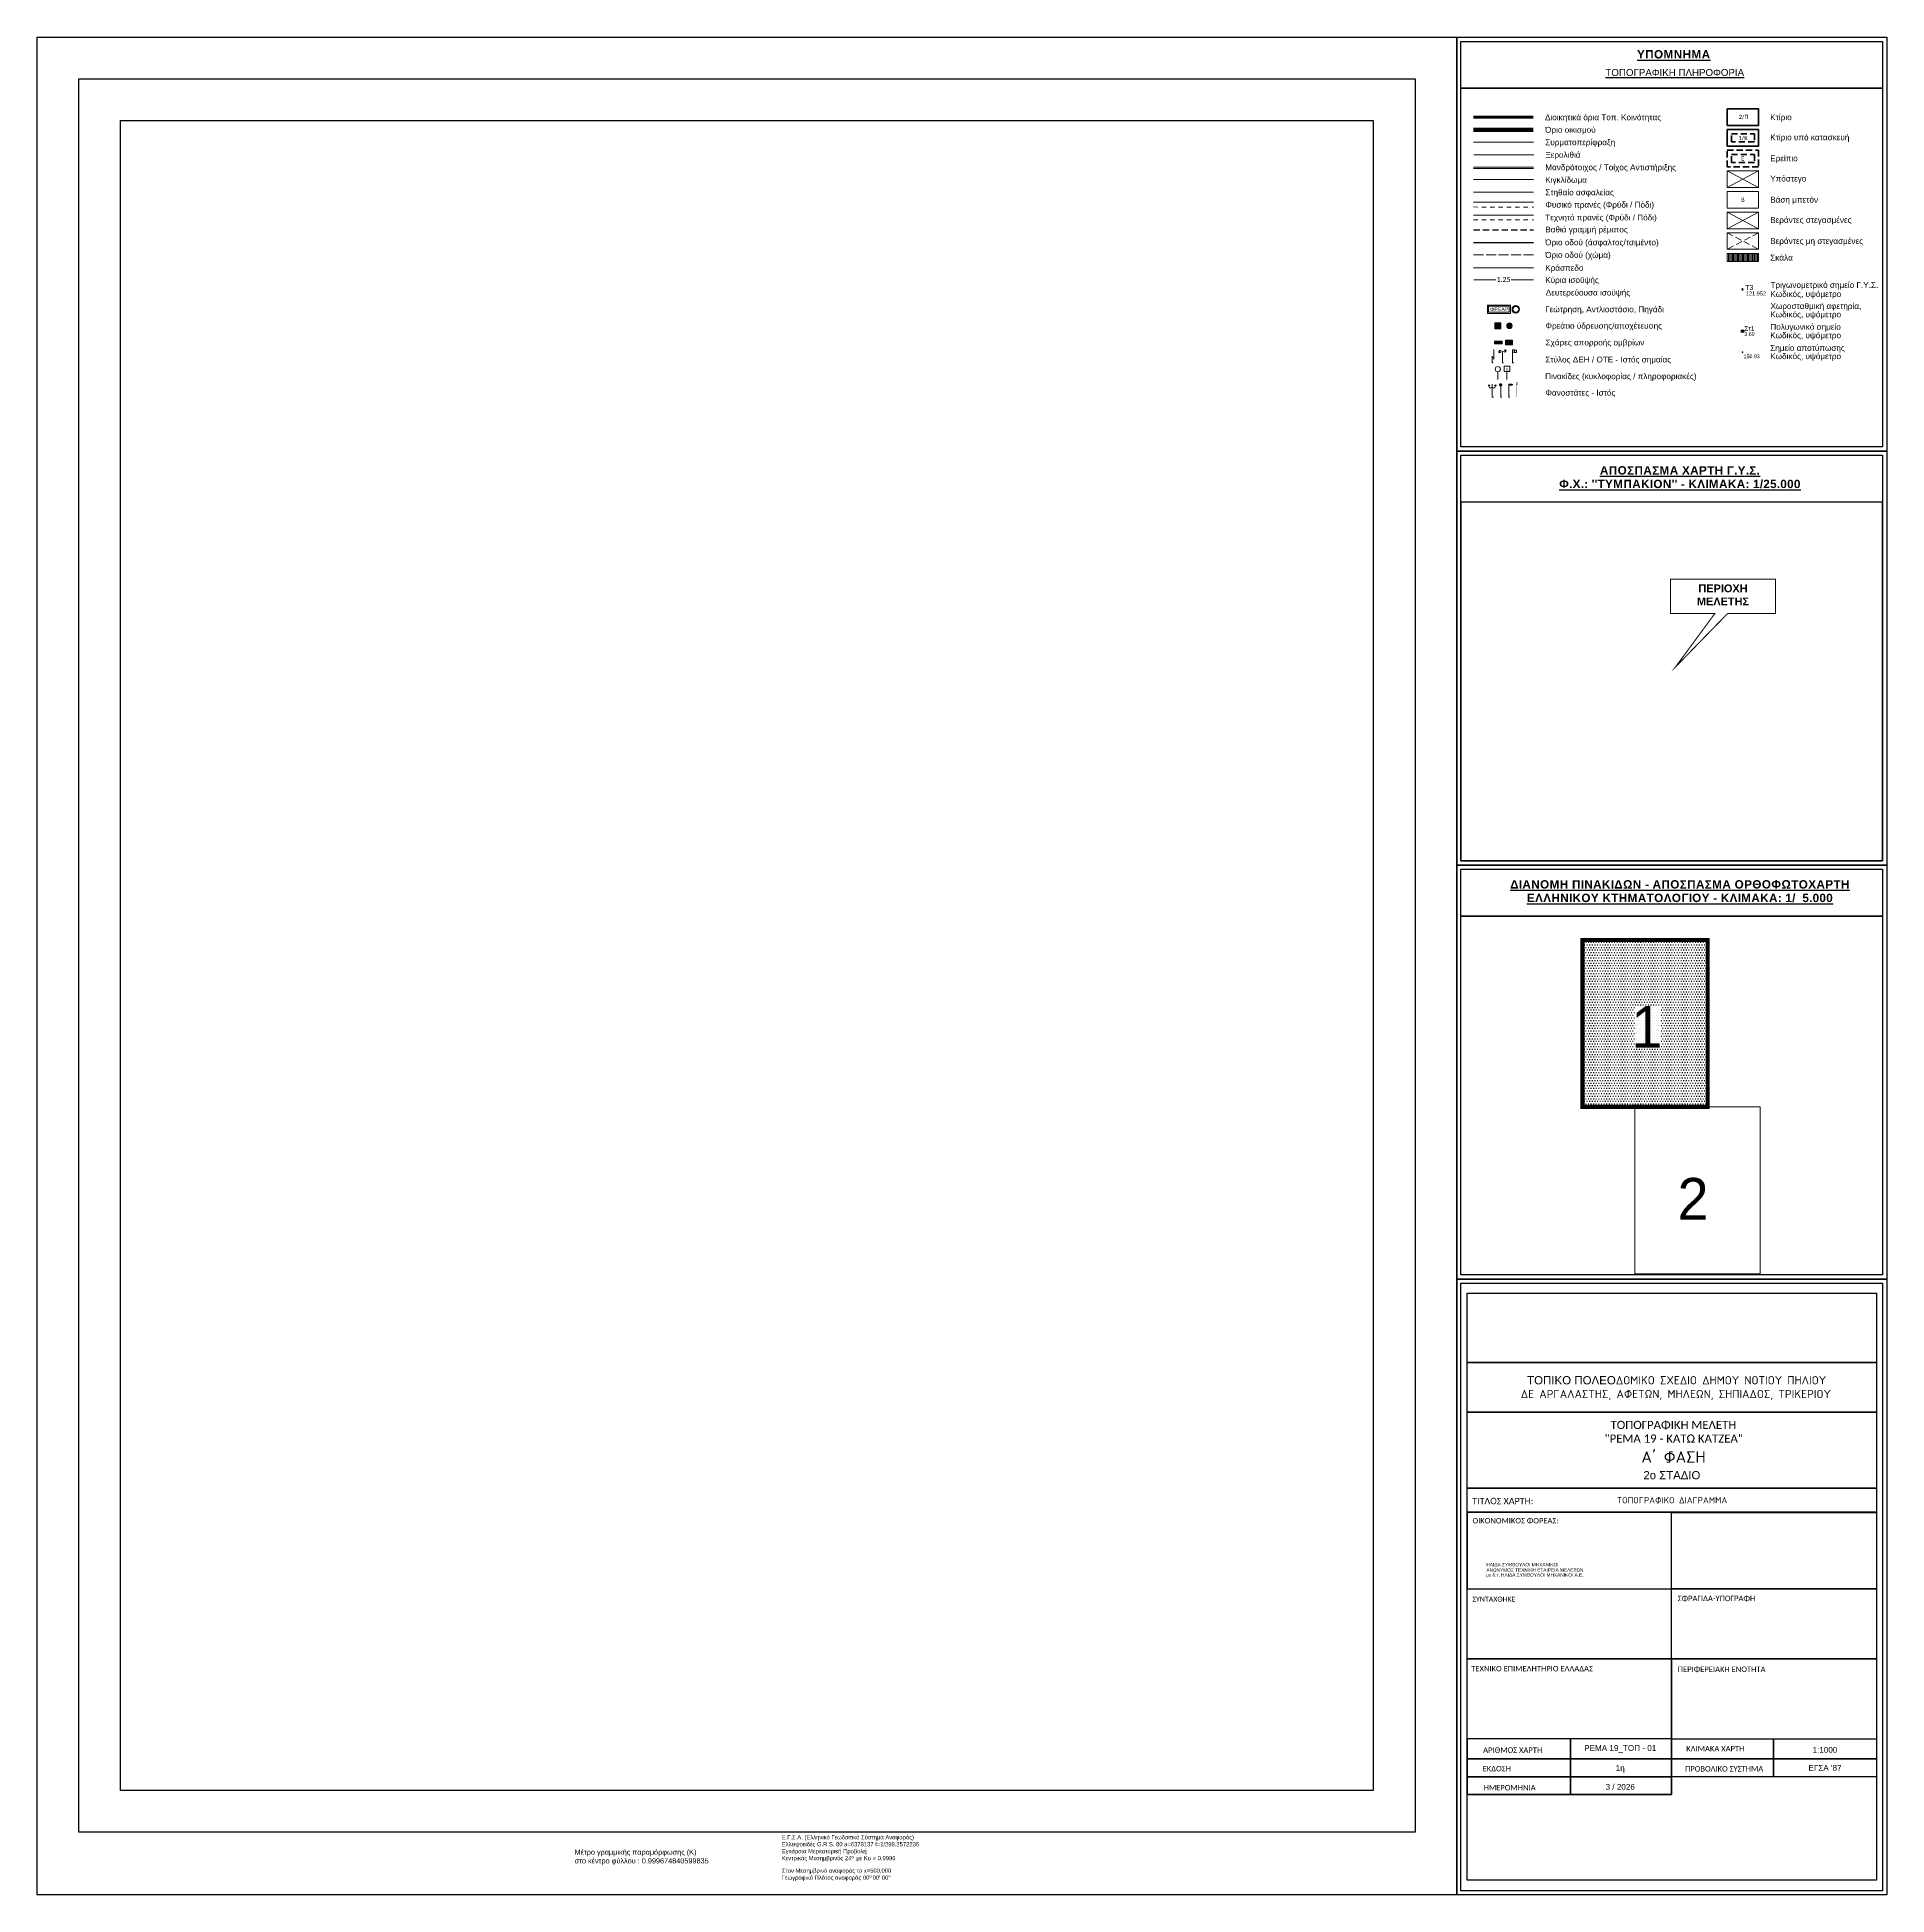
# Paper-space layout 'Layout1' of a CAD drawing. Header units: metres. Extents: x 755 to 1198, y -13 to 432.
import ezdxf
from ezdxf.enums import TextEntityAlignment as Align

# ---------------------------------------------------------------- set-up
doc = ezdxf.new("R2010")
doc.units = ezdxf.units.M
doc.set_wipeout_variables(frame=1)
for name, pattern in [('7622302', [2, 1, -1]), ('ACAD_ISO02W100', [15, 12, -3]), ('DASHDOT', [25.4, 12.7, -6.35, 0, -6.35]), ('DASHED', [0.75, 0.5, -0.25]), ('DASHED2', [0.375, 0.25, -0.125])]:
    doc.linetypes.add(name, pattern=pattern)
for name, color, linetype, lineweight in [('BASH_BETON', 32, 'Continuous', 15), ('BR', 13, 'Continuous', 13), ('CONTOURS_MAJOR', 250, 'Continuous', 20), ('CONTOURS_MINOR', 252, 'Continuous', 15), ('DEH', 7, 'Continuous', 18), ('DROMOS_XWMA', 42, 'ACAD_ISO02W100', 15), ('ER', 5, 'DASHED', 35), ('FOS', 7, 'Continuous', 18), ('FREATIO', 8, 'Continuous', 13), ('GEOTRISI_ANTLIOSTASIO_PIGADI', 225, 'Continuous', 20), ('GRAMMI REMATOS', 152, 'DASHED2', 30), ('ISTOS', 7, 'Continuous', 18), ('ISTOS_SHMAIAS', 7, 'Continuous', 18), ('KG', 193, 'FENCELINE1', 15), ('KR', 8, 'Continuous', 15), ('KT', 5, 'Continuous', 35), ('MD', 30, 'Continuous', 13), ('OTE', 7, 'Continuous', 18), ('PINAKIDA', 7, 'Continuous', 18), ('PRANES_FYS_FRYDI', 74, '7622300', 18), ('PRANES_PODI', 45, '7622302', 18), ('PRANES_TEXN_FRYDI', 84, '7622301', 18), ('SHMEIO_Z', 23, 'Continuous', 15), ('SK', 20, 'Continuous', 9), ('SR', 2, '7623014', 18), ('STASH_CODE', 1, 'Continuous', 25), ('STASH_Z', 11, 'Continuous', 20), ('STITHAIO', 230, 'FENCELINE2', 20), ('TRIGON_Z', 6, 'Continuous', 20), ('XR', 4, '7623012', 18), ('YP', 161, 'Continuous', 15), ('ΟΡΙΑ ΟΤΑ', 10, 'DASHED2', 50)]:
    doc.layers.add(name, color=color, linetype=linetype, lineweight=lineweight)
for name, color, linetype in [('CONTOUR_LABELS', 251, 'Continuous'), ('DROMOS', 7, 'Continuous'), ('KT_TEXT', 7, 'Continuous'), ('ORIO OIKISMOU', 7, 'DASHDOT'), ('PDF_Text', 7, 'Continuous'), ('SHMEIO_POINT', 7, 'Continuous'), ('STASH_POINT', 7, 'Continuous'), ('TEXT', 7, 'Continuous'), ('TRIGON_CODE', 6, 'Continuous'), ('TRIGON_POINT', 7, 'Continuous'), ('ΚΕΙΜΕΝΑ', 7, 'Continuous'), ('ΠΛΑΙΣΙΟ', 7, 'Continuous'), ('ΥΠΟΜΝΗΜΑ', 7, 'Continuous')]:
    doc.layers.add(name, color=color, linetype=linetype)
doc.styles.add('ARIAL', font='arial.ttf')
doc.styles.add('ARIALBO', font='')
doc.styles.add('GR-C2', font='arial.ttf')
doc.styles.add('GR-S', font='gr-s.shx', dxfattribs={"height": 1.5})
doc.styles.add('GREEK-N', font='arial.ttf')
doc.styles.add('GREEKS', font='arial.ttf', dxfattribs={"width": 0.63, "height": 1.8})
doc.styles.add('Legend', font='calibri.ttf')
doc.styles.add('PDF Arial', font='arial.ttf')
doc.styles.add('PDF Calibri', font='calibri.ttf')
doc.styles.get("Standard").update_dxf_attribs({"font": 'simplex.shx'})
doc.styles.add('Stash', font='arial.ttf')
doc.styles.add('style2', font='arial.ttf')
doc.styles.add('ΚΑΕΚ', font='cambriab.ttf')
doc.styles.get('ARIALBO').set_extended_font_data('Arial Greek', bold=True)
doc.linetypes.add('7622300', pattern='A,1e-05,[11,KTIMA,S=1,R=0,X=0,Y=0],-1', length=1.00001)
doc.linetypes.add('7622301', pattern='A,1e-05,[12,KTIMA,S=1,R=0,X=0,Y=0],-1', length=1.00001)
doc.linetypes.add('7623012', pattern='A,1e-05,[5,KTIMA,S=1,R=0,X=0,Y=0],-1', length=1.00001)
doc.linetypes.add('7623014', pattern='A,6,-1.5,[6,KTIMA,S=1,R=0,X=0,Y=0],-1.5', length=9)
doc.linetypes.add('FENCELINE1', pattern='A,0.25,-0.1,[133,ltypeshp.shx,S=0.1,R=0,X=-0.1,Y=0],-0.1,1', length=1.45)
doc.linetypes.add('FENCELINE2', pattern='A,0.25,-0.1,[132,ltypeshp.shx,S=0.1,R=0,X=-0.1,Y=0],-0.1,1', length=1.45)

# ---------------------------------------------------------------- blocks, each defined once
blk = doc.blocks.new('OTE')
at = {"layer": 'OTE'}
h = blk.add_hatch(color=256, dxfattribs=at)
h.dxf.hatch_style = 1
h.paths.add_polyline_path([(0.47, 1.29, 1), (0.27, 1.29, 1)])
h.paths.add_polyline_path([(1.16, 1.08, 1), (0.96, 1.08, 1)])
at = {"layer": 'OTE', "color": 0}
for p, q in [((0, 0), (0.71, 1.18)), ((0.11, -0.06), (0, 0)), ((0.48, 1.47), (0.37, 1.29)), ((0.95, 0.9), (1.06, 1.08))]:
    blk.add_line(p, q, dxfattribs=at)
at = {"layer": 'OTE'}
for p, q in [((0.48, 1.47), (0.71, 1.18)), ((0.71, 1.18), (0.95, 0.9))]:
    blk.add_line(p, q, dxfattribs=at)
for centre in [(0.37, 1.29), (1.06, 1.08)]:
    blk.add_circle(centre, 0.1, dxfattribs=at)
blk = doc.blocks.new('Σήμα')
at = {"layer": 'PINAKIDA'}
blk.add_lwpolyline([(0, 0), (0, 3)], dxfattribs=at)
blk.add_circle((0, 4), 1, dxfattribs=at)
blk = doc.blocks.new('DEH')
at = {"layer": 'DEH', "color": 0}
for p, q in [((0, 0), (0, 3.22)), ((0.5, 0), (0, 0)), ((0.64, 4.86), (0.97, 4.86)), ((0.81, 1.73), (0.81, 6.44))]:
    blk.add_line(p, q, dxfattribs=at)
for points in [[(0, 2.86), (0, 3.58), (0.81, 1.37), (0.81, 2.09)], [(0.64, 4.86), (0.97, 4.86), (0.81, 6.44)]]:
    blk.add_solid(points, dxfattribs=at)
blk = doc.blocks.new('SHMEIO')
at = {"layer": 'SHMEIO_POINT'}
blk.add_point((0, 0), dxfattribs=at)
at = {"layer": 'SHMEIO_Z', "style": 'ARIAL'}
blk.add_attdef('A2', (0.25, -1.48), '', height=0.9, dxfattribs=at)
blk = doc.blocks.new('ΦΩΤΙΣΤΙΚΟ ΔΡΟΜΟΥ')
at = {"layer": 'FOS'}
h = blk.add_hatch(color=256, dxfattribs=at)
h.dxf.hatch_style = 1
h.paths.add_polyline_path([(0.58, 1.87), (0.51, 1.92), (0.43, 1.87), (0.47, 1.76), (0.55, 1.76)])
h.paths.add_polyline_path([(-0.43, 1.87), (-0.51, 1.92), (-0.58, 1.87), (-0.55, 1.76), (-0.47, 1.76)])
at = {"layer": 'FOS', "color": 0}
for p, q in [((-0.59, 1.83), (-0.66, 1.83)), ((-0.59, 1.86), (-0.65, 1.88)), ((-0.58, 1.88), (-0.63, 1.92)), ((-0.56, 1.9), (-0.59, 1.95)), ((-0.58, 1.87), (-0.51, 1.92)), ((-0.55, 1.76), (-0.58, 1.87)), ((-0.53, 1.91), (-0.55, 1.97)), ((-0.55, 1.76), (-0.47, 1.76)), ((-0.51, 1.92), (-0.51, 1.98)), ((-0.51, 1.92), (-0.43, 1.87)), ((-0.48, 1.91), (-0.46, 1.97)), ((-0.43, 1.87), (-0.47, 1.76)), ((-0.46, 1.9), (-0.42, 1.95)), ((-0.44, 1.88), (-0.38, 1.92)), ((-0.42, 1.86), (-0.36, 1.88)), ((-0.42, 1.83), (-0.36, 1.83)), ((0, 0), (0, 2.07)), ((0.19, 0), (0, 0)), ((0.42, 1.86), (0.36, 1.88)), ((0.42, 1.83), (0.36, 1.83)), ((0.44, 1.88), (0.38, 1.92)), ((0.46, 1.9), (0.42, 1.95)), ((0.43, 1.87), (0.51, 1.92)), ((0.47, 1.76), (0.43, 1.87)), ((0.48, 1.91), (0.46, 1.97)), ((0.47, 1.76), (0.55, 1.76)), ((0.51, 1.92), (0.51, 1.98)), ((0.51, 1.92), (0.58, 1.87)), ((0.53, 1.91), (0.55, 1.97)), ((0.58, 1.87), (0.55, 1.76)), ((0.56, 1.9), (0.59, 1.95)), ((0.58, 1.88), (0.63, 1.92)), ((0.59, 1.86), (0.65, 1.88)), ((0.59, 1.83), (0.66, 1.83))]:
    blk.add_line(p, q, dxfattribs=at)
for centre in [(-0.25, 1.76), (0.25, 1.76)]:
    blk.add_ellipse(centre, major_axis=(0, 0.311), ratio=0.814905, start_param=1.583303, end_param=4.699883, dxfattribs=at)
blk = doc.blocks.new('ΦΩΤΙΣΤΙΚΟ ΔΡΟΜΟΥ_1')
at = {"layer": 'FOS'}
h = blk.add_hatch(color=256, dxfattribs=at)
h.dxf.hatch_style = 1
edge = h.paths.add_edge_path()
edge.add_arc((0, 2.91), 0.189, 0, 180)
edge.add_line((-0.19, 2.91), (-0.1, 2.61))
edge.add_line((-0.1, 2.61), (0, 2.61))
edge.add_line((0, 2.61), (0.1, 2.61))
edge.add_line((0.1, 2.61), (0.19, 2.91))
blk.add_arc((0, 2.91), 0.189, 0, 180)
at = {"layer": 'FOS', "color": 0}
for p, q in [((-0.21, 2.9), (-0.36, 2.9)), ((-0.2, 2.96), (-0.34, 3.01)), ((-0.17, 3.02), (-0.29, 3.11)), ((-0.12, 3.07), (-0.21, 3.19)), ((-0.06, 3.1), (-0.11, 3.24)), ((0, 3.11), (0, 3.26)), ((0, 0), (0, 2.61)), ((0.28, 0), (0, 0)), ((0.06, 3.1), (0.11, 3.24)), ((0.12, 3.07), (0.21, 3.19)), ((0.17, 3.02), (0.29, 3.11)), ((0.2, 2.96), (0.34, 3.01)), ((0.21, 2.9), (0.36, 2.9))]:
    blk.add_line(p, q, dxfattribs=at)
at = {"layer": 'FOS'}
for p, q in [((-0.1, 2.61), (-0.19, 2.91)), ((0, 2.61), (-0.1, 2.61)), ((0, 2.61), (0.1, 2.61)), ((0.1, 2.61), (0.19, 2.91))]:
    blk.add_line(p, q, dxfattribs=at)
blk = doc.blocks.new('ΦΩΤΙΣΤΙΚΟ ΔΡΟΜΟΥ_2')
at = {"layer": 'FOS'}
h = blk.add_hatch(color=256, dxfattribs=at)
h.dxf.hatch_style = 1
h.paths.add_polyline_path([(0.75, 3.1), (0.25, 3.1), (0.25, 3), (0.75, 3)])
at = {"layer": 'FOS', "linetype": 'Continuous'}
for p, q in [((0, 0), (0, 3.1)), ((0, 3.1), (0.75, 3.1)), ((0.25, 3), (0, 3)), ((0, 0), (0.25, 0)), ((0.27, 2.99), (0.08, 2.93)), ((0.31, 2.97), (0.17, 2.87)), ((0.25, 3), (0.75, 3)), ((0.37, 2.96), (0.27, 2.83)), ((0.43, 2.94), (0.38, 2.8)), ((0.5, 2.94), (0.5, 2.79)), ((0.57, 2.94), (0.62, 2.8)), ((0.63, 2.96), (0.73, 2.83)), ((0.69, 2.97), (0.83, 2.87)), ((0.73, 2.99), (0.92, 2.93)), ((0.75, 3), (1, 3))]:
    blk.add_line(p, q, dxfattribs=at)
at = {"layer": 'FOS'}
for p, q in [((0.25, 3.1), (0.25, 3)), ((0.75, 3), (0.75, 3.1))]:
    blk.add_line(p, q, dxfattribs=at)
blk = doc.blocks.new('PIN_DIAF')
at = {"layer": 'PINAKIDA'}
blk.add_lwpolyline([(0, 1.93), (-0.64, 1.93), (-0.64, 3.21), (0.64, 3.21), (0.64, 1.93)], close=True, dxfattribs=at)
blk.add_lwpolyline([(0, 0), (0, 1.93)], dxfattribs=at)
at = {"layer": 'PINAKIDA', "style": 'style2'}
blk.add_text('Δ', height=0.643, dxfattribs=at).set_placement((-0.29, 2.26))
blk = doc.blocks.new('STASH')
at = {"layer": 'STASH_POINT'}
blk.add_circle((0, 0), 0.5, dxfattribs=at)
blk.add_point((0, 0), dxfattribs=at)
at = {"layer": 'STASH_CODE', "style": 'ARIAL'}
blk.add_attdef('A1', (0.75, 0.22), '', height=1.8, dxfattribs=at)
at = {"layer": 'STASH_Z', "style": 'ARIAL'}
blk.add_attdef('A2', (0.75, -1.93), '', height=1.5, dxfattribs=at)
blk = doc.blocks.new('ISTOS_HM')
at = {"layer": 'ISTOS', "const_width": 0.035}
blk.add_lwpolyline([(0.1, 1.69), (-0.1, 1.69), (-0.1, 1.49), (0.1, 1.49)], close=True, dxfattribs=at)
blk.add_lwpolyline([(0, 0), (0, 1.49)], dxfattribs=at)
blk = doc.blocks.new('ISTOS_SHMAIAS')
at = {"layer": 'ISTOS_SHMAIAS'}
for p, q in [((0, 0), (0, 3.11)), ((0, 3.11), (0.48, 3.11)), ((0, 2.52), (0.48, 2.52)), ((0.35, 0), (0, 0)), ((0.48, 3.11), (0.48, 2.52)), ((0.48, 3.05), (0.97, 3.05)), ((0.48, 2.47), (0.48, 2.52)), ((0.48, 2.47), (0.97, 2.47)), ((0.97, 2.47), (0.97, 3.05))]:
    blk.add_line(p, q, dxfattribs=at)
blk = doc.blocks.new('TRIGON')
at = {"layer": 'TRIGON_POINT'}
blk.add_lwpolyline([(0, 0.5), (-0.4, -0.2), (0.4, -0.2)], close=True, dxfattribs=at)
blk.add_point((0, 0), dxfattribs=at)
at = {"layer": 'TRIGON_CODE', "style": 'GR-S'}
blk.add_attdef('A1', (0.6, 0.2), '', height=1.5, dxfattribs=at)
at = {"layer": 'TRIGON_Z'}
blk.add_attdef('A2', (0.6, -1.5), '', height=0.9, dxfattribs=at)

psp = doc.layouts.get("Layout1")

# ---------------------------------------------------------------- hatches: boundary and pattern name
at = {"layer": 'FREATIO'}
h = psp.add_hatch(dxfattribs=at)
h.set_pattern_fill('NET', color=256, scale=0.08, angle=35.5172)
h.set_pattern_definition([(35.51715235, (-7653865.9874, -1755639.42586), (-0.147560448431, 0.206741176496), []), (125.51715235, (-7653865.9874, -1755639.42586), (-0.206741176496, -0.147560448431), [])])
h.paths.add_polyline_path([(1104.6, 361.96), (1104.6, 363.42), (1106.06, 363.42), (1106.06, 361.96)])
h = psp.add_hatch(dxfattribs=at)
h.set_pattern_fill('NET', color=256, scale=0.08)
h.set_pattern_definition([(0, (-940946.88166, -7796720.30011), (0, 0.254), []), (90, (-940946.88166, -7796720.30011), (-0.254, 0), [])])
edge = h.paths.add_edge_path()
edge.add_arc((1108.1, 362.69), 0.654, 0, 360)
h = psp.add_hatch(dxfattribs=at)
h.set_pattern_fill('STEEL', color=256, scale=0.05, angle=225)
h.set_pattern_definition([(269.9999853461, (-7606309.623, -1951446.33858), (0.15875, -4.06016e-08), []), (269.9999853461, (-7606309.56688, -1951446.39471), (0.15875, -4.06016e-08), [])])
h.paths.add_polyline_path([(1106.33, 358.35), (1106.33, 359.06), (1104.5, 359.06), (1104.5, 358.35)])
h = psp.add_hatch(dxfattribs=at)
h.set_pattern_fill('ANSI31', color=256, scale=1.6, angle=70.4609)
h.set_pattern_definition([(115.4608910017, (-1285597.52654, -7747487.69565), (-0.180575786533, -0.0859789818383), [])])
h.paths.add_polyline_path([(1108.69, 359.14), (1107.23, 359.14), (1107.23, 358.26), (1108.69, 358.26)])
at = {"layer": 'ΚΕΙΜΕΝΑ', "ltscale": 2}
h = psp.add_hatch(dxfattribs=at)
h.set_pattern_fill('DOTS', color=50, scale=10)
h.set_pattern_definition([(1e-14, (327.63646, -226.1928), (0.3125, 0.625), [0, -0.625])])
h.paths.add_polyline_path([(1125.58, 215.59), (1155.58, 215.59), (1155.58, 175.59), (1125.58, 175.59)])

# ---------------------------------------------------------------- linework, layer by layer
at = {"ltscale": 5.5, "flags": 128}
psp.add_lwpolyline([(1146.92, 43.35), (1146.92, 60.18)], dxfattribs=at)
at = {"layer": 'BASH_BETON', "ltscale": 2}
psp.add_lwpolyline([(1160.24, 394.86), (1167.75, 394.86), (1167.75, 390.91), (1160.24, 390.91)], close=True, dxfattribs=at)
at = {"layer": 'BR', "ltscale": 2}
for p, q in [((1160.24, 389.91), (1167.75, 385.96)), ((1167.75, 389.91), (1160.24, 385.96))]:
    psp.add_line(p, q, dxfattribs=at)
at = {"layer": 'BR', "linetype": 'DASHED', "ltscale": 3}
for p, q in [((1160.24, 384.96), (1167.75, 381.02)), ((1167.75, 384.96), (1160.24, 381.02))]:
    psp.add_line(p, q, dxfattribs=at)
at = {"layer": 'BR', "ltscale": 2}
for points in [[(1160.24, 389.91), (1167.75, 389.91), (1167.75, 385.96), (1160.24, 385.96)], [(1160.24, 384.96), (1167.75, 384.96), (1167.75, 381.02), (1160.24, 381.02)]]:
    psp.add_lwpolyline(points, close=True, dxfattribs=at)
at = {"layer": 'CONTOURS_MAJOR', "ltscale": 5, "const_width": 0.2, "flags": 128}
psp.add_lwpolyline([(1099.5, 373.72), (1113.86, 373.72)], dxfattribs=at)
at = {"layer": 'CONTOURS_MINOR', "flags": 128}
psp.add_lwpolyline([(1099.64, 370.53, 0, 0, 0), (1114.01, 370.53, 0.18, 0.18, 0)], format="xyseb", dxfattribs=at)
at = {"layer": 'DROMOS'}
psp.add_lwpolyline([(1099.5, 382.67), (1113.87, 382.67)], dxfattribs=at)
at = {"layer": 'DROMOS_XWMA', "ltscale": 0.2, "flags": 128}
psp.add_lwpolyline([(1099.5, 379.69), (1113.87, 379.69)], dxfattribs=at)
at = {"layer": 'ER', "ltscale": 3}
for points in [[(1161.24, 408.7), (1166.75, 408.7), (1166.75, 406.75), (1161.24, 406.75)], [(1160.24, 404.75), (1167.75, 404.75), (1167.75, 400.8), (1160.24, 400.8)], [(1161.24, 403.75), (1166.75, 403.75), (1166.75, 401.8), (1161.24, 401.8)]]:
    psp.add_lwpolyline(points, close=True, dxfattribs=at)
at = {"layer": 'FREATIO', "flags": 128}
for points in [[(1106.06, 363.42), (1106.06, 361.96), (1104.6, 361.96), (1104.6, 363.42)], [(1104.5, 358.35), (1106.33, 358.35), (1106.33, 359.06), (1104.5, 359.06)], [(1107.13, 358.16), (1108.79, 358.16), (1108.79, 359.24), (1107.13, 359.24)], [(1107.23, 358.26), (1108.69, 358.26), (1108.69, 359.14), (1107.23, 359.14)]]:
    psp.add_lwpolyline(points, close=True, dxfattribs=at)
at = {"layer": 'FREATIO'}
psp.add_circle((1108.1, 362.69), 0.654, dxfattribs=at)
at = {"layer": 'GEOTRISI_ANTLIOSTASIO_PIGADI'}
for p, q in [((1102.81, 367.62), (1102.81, 365.68)), ((1108.32, 367.62), (1102.81, 367.62)), ((1102.81, 365.68), (1108.32, 365.68)), ((1103.06, 367.37), (1103.06, 365.93)), ((1108.07, 367.37), (1103.06, 367.37)), ((1103.06, 365.93), (1108.07, 365.93)), ((1108.07, 367.37), (1108.07, 365.93)), ((1108.32, 367.62), (1108.32, 365.68))]:
    psp.add_line(p, q, dxfattribs=at)
for radius in [0.9, 0.7]:
    psp.add_circle((1109.61, 366.64), radius, dxfattribs=at)
at = {"layer": 'GRAMMI REMATOS', "ltscale": 6}
psp.add_lwpolyline([(1099.5, 385.65), (1113.87, 385.65)], dxfattribs=at)
at = {"layer": 'KG', "ltscale": 3, "flags": 128}
psp.add_lwpolyline([(1099.49, 397.72), (1113.86, 397.72)], dxfattribs=at)
at = {"layer": 'KR', "flags": 128}
psp.add_lwpolyline([(1099.5, 376.62), (1113.86, 376.62)], dxfattribs=at)
at = {"layer": 'KT', "ltscale": 2}
for points in [[(1160.24, 414.64), (1167.75, 414.64), (1167.75, 410.7), (1160.24, 410.7)], [(1160.24, 409.7), (1167.75, 409.7), (1167.75, 405.75), (1160.24, 405.75)]]:
    psp.add_lwpolyline(points, close=True, dxfattribs=at)
at = {"layer": 'MD'}
for points in [[(1099.5, 400.67), (1113.87, 400.67)], [(1099.5, 400.42), (1113.87, 400.42)]]:
    psp.add_lwpolyline(points, dxfattribs=at)
at = {"layer": 'ORIO OIKISMOU', "linetype": 'DASHED2', "ltscale": 5, "const_width": 1, "flags": 128}
psp.add_lwpolyline([(1099.47, 409.66), (1113.84, 409.66)], dxfattribs=at)
at = {"layer": 'PRANES_FYS_FRYDI', "flags": 128}
psp.add_lwpolyline([(1099.5, 392.28), (1113.87, 392.28)], dxfattribs=at)
at = {"layer": 'PRANES_PODI'}
for p, q in [((1099.5, 391.16), (1113.87, 391.14)), ((1099.5, 388.09), (1113.87, 388.07))]:
    psp.add_line(p, q, dxfattribs=at)
at = {"layer": 'PRANES_TEXN_FRYDI', "ltscale": 1.2, "flags": 128}
psp.add_lwpolyline([(1099.5, 389.2), (1113.87, 389.2)], dxfattribs=at)
at = {"layer": 'SK', "ltscale": 2}
for p, q in [((1160.59, 378.08), (1160.59, 380.03)), ((1160.89, 378.08), (1160.89, 380.03)), ((1161.19, 378.08), (1161.19, 380.03)), ((1161.49, 378.08), (1161.49, 380.03)), ((1161.79, 378.08), (1161.79, 380.03)), ((1162.09, 378.08), (1162.09, 380.03)), ((1162.39, 378.08), (1162.39, 380.03)), ((1162.69, 378.08), (1162.69, 380.03)), ((1162.99, 378.08), (1162.99, 380.03)), ((1163.29, 378.08), (1163.29, 380.03)), ((1163.59, 378.08), (1163.59, 380.03)), ((1163.89, 378.08), (1163.89, 380.03)), ((1164.19, 378.08), (1164.19, 380.03)), ((1164.49, 378.08), (1164.49, 380.03)), ((1164.79, 378.08), (1164.79, 380.03)), ((1165.09, 378.08), (1165.09, 380.03)), ((1165.39, 378.08), (1165.39, 380.03)), ((1165.69, 378.08), (1165.69, 380.03)), ((1165.99, 378.08), (1165.99, 380.03)), ((1166.29, 378.08), (1166.29, 380.03)), ((1166.59, 378.08), (1166.59, 380.03)), ((1166.89, 378.08), (1166.89, 380.03)), ((1167.19, 378.08), (1167.19, 380.03)), ((1167.49, 378.08), (1167.49, 380.03))]:
    psp.add_line(p, q, dxfattribs=at)
psp.add_lwpolyline([(1160.23, 380.03), (1167.74, 380.03), (1167.74, 378.08), (1160.23, 378.08)], close=True, dxfattribs=at)
at = {"layer": 'SR', "ltscale": 0.75, "flags": 128}
psp.add_lwpolyline([(1099.5, 406.67), (1113.87, 406.67)], dxfattribs=at)
at = {"layer": 'STITHAIO', "ltscale": 3, "flags": 128}
psp.add_lwpolyline([(1099.5, 394.69), (1113.86, 394.69)], dxfattribs=at)
at = {"layer": 'XR', "ltscale": 1.25, "flags": 128}
psp.add_lwpolyline([(1099.54, 403.68), (1113.9, 403.68)], dxfattribs=at)
at = {"layer": 'YP', "ltscale": 2}
for p, q in [((1160.24, 399.8), (1167.75, 395.86)), ((1167.75, 399.8), (1160.24, 395.86))]:
    psp.add_line(p, q, dxfattribs=at)
psp.add_lwpolyline([(1160.24, 399.8), (1167.75, 399.8), (1167.75, 395.86), (1160.24, 395.86)], close=True, dxfattribs=at)
at = {"layer": 'ΟΡΙΑ ΟΤΑ', "ltscale": 8, "const_width": 0.7, "flags": 128}
psp.add_lwpolyline([(1099.43, 412.65), (1113.8, 412.65)], dxfattribs=at)
at = {"layer": 'ΠΛΑΙΣΙΟ'}
for points in [[(1095.48, -13.16), (755.48, -13.16), (755.48, 431.84), (1095.48, 431.84)], [(1197.48, 430.84), (1197.48, 419.61), (1096.48, 419.61), (1096.48, 430.84)], [(1085.48, 1.84), (765.48, 1.84), (765.48, 421.84), (1085.48, 421.84)], [(1075.48, 11.84), (775.48, 11.84), (775.48, 411.84), (1075.48, 411.84)], [(1197.48, 331.68), (1197.48, 320.45), (1096.48, 320.45), (1096.48, 331.68)], [(1095.48, 233.51), (1198.48, 233.51), (1198.48, 134.34), (1095.48, 134.34)], [(1096.48, 232.51), (1197.48, 232.51), (1197.48, 135.34), (1096.48, 135.34)], [(1197.48, 232.51), (1197.48, 221.28), (1096.48, 221.28), (1096.48, 232.51)], [(1096.48, 221.28), (1197.48, 221.28), (1197.48, 135.34), (1096.48, 135.34)], [(1095.48, 134.34), (1198.48, 134.34), (1198.48, -13.16), (1095.48, -13.16)], [(1095.48, 134.34), (1198.48, 134.34), (1198.48, -13.16), (1095.48, -13.16)], [(1096.48, 133.34), (1197.48, 133.34), (1197.48, -12.16), (1096.48, -12.16)]]:
    psp.add_lwpolyline(points, close=True, dxfattribs=at)
at = {"layer": 'ΠΛΑΙΣΙΟ', "color": 50, "const_width": 1}
psp.add_lwpolyline([(1155.58, 175.59), (1125.58, 175.59), (1125.58, 215.59), (1155.58, 215.59)], close=True, dxfattribs=at)
at = {"layer": 'ΠΛΑΙΣΙΟ', "color": 50}
psp.add_lwpolyline([(1155.58, 175.59), (1125.58, 175.59), (1125.58, 215.59), (1155.58, 215.59)], close=True, dxfattribs=at)
at = {"layer": 'ΠΛΑΙΣΙΟ', "ltscale": 5.5}
for points in [[(1097.95, 130.99), (1196.01, 130.99), (1196.01, -9.64), (1097.95, -9.64)], [(1097.95, 130.99), (1196.01, 130.99), (1196.01, 114.34), (1097.95, 114.34)], [(1097.97, 114.34), (1196.01, 114.34), (1196.01, 102.48), (1097.97, 102.48)], [(1097.97, 102.48), (1196.03, 102.48), (1196.03, 84.25), (1097.97, 84.25)], [(1097.97, 84.25), (1196.01, 84.25), (1196.01, 78.49), (1097.97, 78.49)], [(1146.92, 78.43), (1097.97, 78.43), (1097.97, 60.18), (1146.92, 60.18)], [(1146.92, 78.43), (1196.01, 78.43), (1196.01, 60.18), (1146.92, 60.18)], [(1097.97, 60.18), (1195.98, 60.18), (1195.98, 43.35), (1097.97, 43.35)], [(1097.97, 43.35), (1146.92, 43.35), (1146.92, 10.89), (1097.97, 10.89)], [(1146.92, 43.35), (1196.03, 43.35), (1196.03, 15.11), (1146.92, 15.11)], [(1122.68, 24.22), (1097.95, 24.22), (1097.95, 19.42), (1122.68, 19.42)], [(1097.97, 10.89), (1122.68, 10.89), (1122.68, 24.22), (1097.97, 24.22)], [(1146.92, 24.22), (1122.68, 24.22), (1122.68, 19.42), (1146.92, 19.42)], [(1146.92, 24.22), (1171.32, 24.22), (1171.32, 19.42), (1146.92, 19.42)], [(1171.32, 24.22), (1196.03, 24.22), (1196.03, 19.42), (1171.32, 19.42)], [(1122.68, 19.42), (1097.97, 19.42), (1097.97, 15.11), (1122.68, 15.11)], [(1146.92, 19.42), (1122.68, 19.42), (1122.68, 15.11), (1146.92, 15.11)], [(1146.92, 19.42), (1171.32, 19.42), (1171.32, 15.1), (1146.92, 15.1)], [(1171.32, 19.42), (1196.03, 19.42), (1196.03, 15.11), (1171.32, 15.11)], [(1122.68, 15.11), (1097.97, 15.11), (1097.97, 10.89), (1122.68, 10.89)], [(1146.92, 15.11), (1122.68, 15.11), (1122.68, 10.89), (1146.92, 10.89)]]:
    psp.add_lwpolyline(points, close=True, dxfattribs=at)

# ---------------------------------------------------------------- block references
ref = psp.add_blockref('TRIGON', (1163.93, 371.43), dxfattribs=dict(xscale=0.4, yscale=0.4, zscale=0.4))
ref.add_attrib('A1', 'T3', dxfattribs={"layer": 'TRIGON_CODE', "height": 1.2, "style": 'Stash'}).set_placement((1164.56, 370.92), align=Align.BOTTOM_LEFT)
ref.add_attrib('A2', '121.952', dxfattribs={"layer": 'TRIGON_Z', "height": 0.96, "style": 'ARIAL'}).set_placement((1164.7, 370.93), align=Align.TOP_LEFT)
at = {"xscale": 0.5999999999999996, "yscale": 0.5999999999999996, "zscale": 0.5999999999999996}
psp.add_blockref('STASH', (1163.93, 361.42), dxfattribs=at).add_auto_attribs({'A2': '3.69', 'A1': 'Στ1'})
at = {"layer": 'DEH', "ltscale": 2, "xscale": 0.5, "yscale": 0.5, "zscale": 0.5}
psp.add_blockref('DEH', (1103.96, 353.83), dxfattribs=at)
at = {"layer": 'FOS', "ltscale": 2, "xscale": 1.5, "yscale": 1.5, "zscale": 1.5}
psp.add_blockref('ΦΩΤΙΣΤΙΚΟ ΔΡΟΜΟΥ', (1103.97, 345.62), dxfattribs=at)
at = {"layer": 'FOS'}
for name, p in [('ΦΩΤΙΣΤΙΚΟ ΔΡΟΜΟΥ_1', (1106.01, 345.62)), ('ΦΩΤΙΣΤΙΚΟ ΔΡΟΜΟΥ_2', (1107.94, 345.62))]:
    psp.add_blockref(name, p, dxfattribs=at)
at = {"layer": 'ISTOS', "xscale": 2.073623890060733, "yscale": 2.073623890060733, "zscale": 2.073623890060733}
psp.add_blockref('ISTOS_HM', (1109.9, 345.63), dxfattribs=at)
at = {"layer": 'ISTOS_SHMAIAS'}
psp.add_blockref('ISTOS_SHMAIAS', (1108.79, 353.83), dxfattribs=at)
at = {"layer": 'OTE', "ltscale": 2, "xscale": 2, "yscale": 2, "zscale": 2, "rotation": 31.01636451772222}
psp.add_blockref('OTE', (1106.42, 353.83), dxfattribs=at)
at = {"layer": 'PINAKIDA', "xscale": 0.627848888834703, "yscale": 0.627848888834703, "zscale": 0.627848888834703}
psp.add_blockref('Σήμα', (1105.31, 349.8), dxfattribs=at)
at = {"layer": 'PINAKIDA'}
psp.add_blockref('PIN_DIAF', (1107.51, 349.8), dxfattribs=at)
at = {"layer": 'SHMEIO_POINT', "ltscale": 2}
ref = psp.add_blockref('SHMEIO', (1163.95, 356.42), dxfattribs=at)
ref.add_attrib('A2', '150.93', (1164.19, 354.94), dxfattribs={"layer": 'SHMEIO_Z', "height": 0.9, "style": 'ARIAL'})

# ---------------------------------------------------------------- texts
at = {"layer": 'KT_TEXT', "ltscale": 2, "style": 'Legend'}
for s, p in [('2/Π', (1162.99, 412.24)), ('1/K', (1162.94, 407.19)), ('E', (1163.57, 402.28)), ('Β', (1163.57, 392.39))]:
    psp.add_text(s, height=1, dxfattribs=at).set_placement(p)
at = {"layer": 'PDF_Text', "color": 250, "true_color": 0x3b3838, "char_height": 1.9686, "attachment_point": 4}
for s, insert in [('{\\fISOCPEUR|b0|i0|c161|p34;ΔΕ ΑΡΓΑΛΑΣΤΗΣ, ΑΦΕΤΩΝ, ΜΗΛΕΩΝ, ΣΗΠΙΑΔΟΣ, ΤΡΙΚΕΡΙΟΥ}', (1110.8, 106.59)), ('{\\fArial|b0|i0|c161|p34;ΤΟΠΙΚΟ ΠΟΛΕΟ\\fISOCPEUR|b0|i0|c161|p34;ΔΟΜΙΚΟ ΣΧΕΔΙΟ ΔΗΜΟΥ ΝΟΤΙΟΥ ΠΗΛΙΟΥ}', (1112.33, 110.1))]:
    psp.add_mtext(s, dxfattribs=dict(at, insert=insert))
at = {"layer": 'PDF_Text', "insert": (1129.04, 97.77), "char_height": 1.9639, "width": 36.7175, "attachment_point": 4, "style": 'PDF Calibri'}
psp.add_mtext('\\pi3.27805;ΤΟΠΟΓΡΑΦΙΚΗ ΜΕΛΕΤΗ \\P\\pi1.82021;"ΡΕΜΑ 19 - ΚΑΤΩ ΚΑΤΖΕΑ"', dxfattribs=at)
at = {"layer": 'PDF_Text', "insert": (1139.69, 91.73), "char_height": 2.707, "attachment_point": 4}
psp.add_mtext('Α’ ΦΑΣΗ', dxfattribs=at)
at = {"layer": 'PDF_Text', "attachment_point": 5}
for s, insert, char_height, width in [('{\\fArial|b0|i0|c0|p34;2o \\fArial|b0|i0|c161|p34;ΣΤΑΔΙΟ}', (1147, 87.36), 1.95, 98.176), ('ΤΟΠΟΓΡΑΦΙΚΟ ΔΙΑΓΡΑΜΜΑ', (1147.06, 81.37), 1.4899, 98.176), ('{\\fArial|b0|i0|c161|p34;ΡΕΜΑ\\fArial|b0|i0|c0|p34; 19\\fArial|b0|i0|c161|p34;_ΤΟΠ\\fArial|b0|i0|c0|p34; - 01}', (1134.63, 21.82), 1.39057, 39.1329), ('{\\fArial|b0|i0|c0|p34;1:1000}', (1183.67, 21.57), 1.3906, 24.705), ('{\\fArial|b0|i0|c0|p34;1\\fArial|b0|i0|c161|p34;η}', (1134.63, 17.02), 1.3906, 39.1329), ("{\\fArial|b0|i0|c161|p34;ΕΓΣΑ\\fArial|b0|i0|c0|p34; '87}", (1183.67, 17.26), 1.3906, 24.705), ('{\\fArial|b0|i0|c0|p34;3 / 2026}', (1134.63, 12.7), 1.3906, 39.1329)]:
    psp.add_mtext(s, dxfattribs=dict(at, insert=insert, char_height=char_height, width=width))
at = {"layer": 'PDF_Text', "attachment_point": 4}
for s, insert, char_height, style in [('ΤΙΤΛΟΣ ΧΑΡΤΗ:', (1099.19, 81.17), 1.5319, 'PDF Calibri'), ('ΟΙΚΟΝΟΜΙΚΟΣ ΦΟΡΕΑΣ:', (1099.25, 76.42), 1.3093, 'PDF Calibri'), ('ΑΝΩΝΥΜΟΣ ΤΕΧΝΙΚΗ ΕΤΑΙΡΕΙΑ ΜΕΛΕΤΩΝ', (1102.57, 64.65), 0.8182, 'PDF Arial'), ('με δ.τ. ΗΛΙΔΑ ΣΥΜΒΟΥΛΟΙ ΜΗΧΑΝΙΚΟΙ Α.Ε.', (1102.57, 63.37), 0.8182, 'PDF Arial'), ('ΗΛΙΔΑ ΣΥΜΒΟΥΛΟΙ ΜΗΧΑΝΙΚΟΙ', (1102.57, 65.94), 0.8182, 'PDF Arial'), ('ΣΥΝΤΑΧΘΗΚΕ', (1099.25, 57.67), 1.205, 'PDF Calibri'), ('ΣΦΡΑΓΙΔΑ-ΥΠΟΓΡΑΦΗ  ', (1148.4, 57.8), 1.3093, 'PDF Calibri'), ('ΤΕΧΝΙΚΟ ΕΠΙΜΕΛΗΤΗΡΙΟ ΕΛΛΑΔΑΣ', (1098.94, 41.02), 1.3093, 'PDF Calibri'), ('ΠΕΡΙΦΕΡΕΙΑΚΗ ΕΝΟΤΗΤΑ', (1148.4, 40.83), 1.3093, 'PDF Calibri'), ('ΚΛΙΜΑΚΑ ΧΑΡΤΗ', (1150.44, 21.85), 1.3093, 'PDF Calibri'), ('ΑΡΙΘΜΟΣ ΧΑΡΤΗ ', (1101.8, 21.51), 1.3093, 'PDF Calibri'), ('ΕΚΔΟΣΗ ', (1101.68, 17.07), 1.309, 'PDF Calibri'), ('ΠΡΟΒΟΛΙΚΟ ΣΥΣΤΗΜΑ', (1150.14, 17.03), 1.3093, 'PDF Calibri'), ('ΗΜΕΡΟΜΗΝΙΑ ', (1101.91, 12.51), 1.3093, 'PDF Calibri')]:
    psp.add_mtext(s, dxfattribs=dict(at, insert=insert, char_height=char_height, style=style))
at = {"layer": 'TEXT', "style": 'GREEKS'}
psp.add_text('ΦΡΕΑΡ', height=0.9, rotation=359.9185, dxfattribs=at).set_placement((1103.46, 366.22))
at = {"layer": 'ΚΕΙΜΕΝΑ'}
for s, height, style, p in [('%%UΤΟΠΟΓΡΑΦΙΚΗ ΠΛΗΡΟΦΟΡΙΑ', 1.6673, 'GR-C2', (1131.08, 422.54)), ('Τριγωνομετρικό σημείο Γ.Υ.Σ.', 1.4, 'style2', (1170.61, 371.78)), ('Κωδικός, υψόμετρο', 1.4, 'style2', (1170.58, 369.61)), ('Χωροσταθμική αφετηρία,', 1.4, 'style2', (1170.62, 366.73)), ('Κωδικός, υψόμετρο', 1.4, 'style2', (1170.56, 364.73)), ('Κωδικός, υψόμετρο', 1.4, 'style2', (1170.55, 359.72)), ('Πολυγωνικό σημείο', 1.4, 'style2', (1170.58, 361.75)), ('Σημείο αποτύπωσης', 1.4, 'style2', (1170.54, 356.7)), ('Κωδικός, υψόμετρο', 1.4, 'style2', (1170.55, 354.72)), ('Ε.Γ.Σ.Α. (Ελληνικό Γεωδαιτικό Σύστημα Αναφοράς)', 1, 'GREEK-N', (933.82, 0.14)), ('στο κέντρο φύλλου : 0.999674840599835', 1.25, 'GREEK-N', (884.19, -5.63)), ('Μέτρο γραμμικής παραμόρφωσης (Κ)', 1.25, 'GREEK-N', (884.19, -3.55)), ('Ελλειψοειδές G.R.S. 80 a=6378137 f=1/298.2572236', 1, 'GREEK-N', (933.82, -1.53)), ('Εγκάρσια Μερκατορική Προβολή', 1, 'GREEK-N', (933.82, -3.19)), ('Κεντρικός Μεσημβρινός 24   με Κο = 0.9996', 1, 'GREEK-N', (933.82, -4.86)), ('Στον Μεσημβρινό αναφοράς το x=500.000', 1, 'GREEK-N', (933.82, -7.86)), ("Γεωγραφικό Πλάτος αναφοράς 00  00' 00''", 1, 'GREEK-N', (933.82, -9.53))]:
    psp.add_text(s, height=height, dxfattribs=dict(at, style=style)).set_placement(p)
at = {"layer": 'ΚΕΙΜΕΝΑ', "ltscale": 2, "style": 'Legend'}
for p in [(950.5, -4.4), (954.79, -9.07)]:
    psp.add_text('o', height=0.75, dxfattribs=at).set_placement(p)
at = {"layer": 'ΚΕΙΜΕΝΑ', "char_height": 2, "width": 85, "attachment_point": 5, "line_spacing_factor": 0.975002, "style": 'ARIALBO'}
for s, insert in [('{\\fArial|b1|i0|c161|p34;\\T1.05;\\LΥΠΟΜΝΗΜΑ}', (1147.45, 427.72)), ("{\\fArial|b1|i0|c161|p34;\\T1.05;\\LΑΠΟΣΠΑΣΜΑ ΧΑΡΤΗ Γ.Υ.Σ.\\PΦ.Χ.: ''ΤΥΜΠΑΚΙΟΝ'' - ΚΛΙΜΑΚΑ: 1/\\fArial|b1|i0|c0|p34;25\\fArial|b1|i0|c161|p34;.000}", (1148.94, 326.42)), ('{\\fArial|b1|i0|c161|p34;\\T1.05;\\LΔΙΑΝΟΜΗ\\fArial|b1|i0|c0|p34; \\fArial|b1|i0|c161|p34;ΠΙΝΑΚΙΔΩΝ - ΑΠΟΣΠΑΣΜΑ ΟΡΘΟΦΩΤΟΧΑΡΤΗ ΕΛΛΗΝΙΚΟΥ ΚΤΗΜΑΤΟΛΟΓΙΟΥ - ΚΛΙΜΑΚΑ: 1/\\fArial|b1|i0|c0|p34;  5\\fArial|b1|i0|c161|p34;.000}', (1148.94, 227.25))]:
    psp.add_mtext(s, dxfattribs=dict(at, insert=insert))
at = {"layer": 'ΚΕΙΜΕΝΑ', "color": 50, "char_height": 10, "width": 1.2098, "attachment_point": 1, "style": 'ΚΑΕΚ'}
for s, insert in [('{\\fElephant|b0|i0|c0|p18;1}', (1137.3, 199.77)), ('{\\fElephant|b0|i0|c0|p18;2}', (1148.35, 158.57))]:
    psp.add_mtext(s, dxfattribs=dict(at, insert=insert))
at = {"layer": 'ΥΠΟΜΝΗΜΑ', "style": 'style2'}
for s, p in [('Όριο οικισμού', (1116.64, 408.95)), ('Διοικητικά όρια Τοπ. Κοινότητας', (1116.61, 411.94)), ('Κτίριο', (1170.54, 411.96)), ('Συρματοπερίφραξη', (1116.67, 405.96)), ('Κτίριο υπό κατασκευή', (1170.55, 407.15)), ('Ξερολιθιά', (1116.71, 402.96)), ('Μανδρότοιχος / Τοίχος Αντιστήριξης', (1116.67, 399.96)), ('Ερείπιο', (1170.55, 402.11)), ('Κιγκλίδωμα', (1116.67, 396.96)), ('Υπόστεγο', (1170.55, 397.26)), ('Στηθαίο ασφαλείας', (1116.67, 393.96)), ('Φυσικό πρανές (Φρύδι / Πόδι)', (1116.71, 391.01)), ('Βάση μπετόν', (1170.55, 392.21)), ('Τεχνητό πρανές (Φρύδι / Πόδι)', (1116.67, 387.95)), ('Βεράντες στεγασμένες', (1170.55, 387.36)), ('Όριο οδού (άσφαλτος/τσιμέντο)', (1116.67, 381.98)), ('Βαθιά γραμμή ρέματος', (1116.67, 385.07)), ('Βεράντες μη στεγασμένες', (1170.55, 382.32)), ('Όριο οδού (χώμα)', (1116.67, 378.98)), ('Σκάλα', (1170.55, 378.32)), ('Κράσπεδο', (1116.67, 375.87)), ('Κύρια ισοϋψής', (1116.67, 372.96)), ('Δευτερεύουσα ισοϋψής', (1116.81, 369.96)), ('Γεώτρηση, Αντλιοστάσιο, Πηγάδι', (1116.66, 365.95)), ('Φρεάτιο ύδρευσης/αποχέτευσης', (1116.73, 362.01)), ('Σχάρες απορροής ομβρίων', (1116.73, 358.01)), ('Στύλος ΔΕΗ / OTE - Ιστός σημαίας', (1116.67, 353.92)), ('Πινακίδες (κυκλοφορίας / πληροφοριακές)', (1116.65, 349.92)), ('Φανοστάτες - Ιστός', (1116.73, 345.97))]:
    psp.add_text(s, height=1.4, dxfattribs=at).set_placement(p)

# ---------------------------------------------------------------- viewports
at = {"layer": '0', "view_target_point": (678159.88, 3880311.32)}
psp.add_viewport(center=(925.48, 211.84), size=(300, 400), view_center_point=(-676864.47, -3880094.28), view_height=400, status=4, dxfattribs=at)
psp.add_viewport(center=(1146.98, 178.31), size=(101, 85.9366), view_center_point=(-256705.5, 471028.28), view_height=859.3656, dxfattribs=at)
at = {"layer": '0', "color": 50, "view_target_point": (678159.88, 3880311.32)}
psp.add_viewport(center=(1153.16, 155.59), size=(30, 40), view_center_point=(-109495.59, -8181.32), view_height=40, status=5, dxfattribs=at)

# ---------------------------------------------------------------- wipeouts: each hides what was drawn before it
psp.add_wipeout([(1146.68, 301.98), (1146.68, 293.75), (1157.27, 293.75), (1147.86, 280.97), (1160.31, 293.75), (1171.81, 293.75), (1171.81, 301.98)]).dxf.layer = 'PINAKIDA'

# ---------------------------------------------------------------- next in the draw order: linework, layer by layer
at = {"layer": 'PINAKIDA', "color": 150, "const_width": 0.25}
psp.add_lwpolyline([(1146.68, 301.98), (1146.68, 293.75), (1157.27, 293.75), (1147.86, 280.97), (1160.31, 293.75), (1171.81, 293.75), (1171.81, 301.98)], close=True, dxfattribs=at)
at = {"layer": 'ΠΛΑΙΣΙΟ'}
for points in [[(1095.48, 332.68), (1198.48, 332.68), (1198.48, 233.51), (1095.48, 233.51)], [(1096.48, 331.68), (1197.48, 331.68), (1197.48, 234.51), (1096.48, 234.51)], [(1197.48, 320.45), (1096.48, 320.45), (1096.48, 234.51), (1197.48, 234.51)]]:
    psp.add_lwpolyline(points, close=True, dxfattribs=at)

# ---------------------------------------------------------------- next in the draw order: texts
at = {"layer": 'CONTOUR_LABELS', "linetype": 'Continuous', "lineweight": -3, "insert": (1106.69, 373.8), "char_height": 1.2, "attachment_point": 5, "style": 'Legend', "bg_fill": 3, "box_fill_scale": 1.127, "bg_fill_color": 9, "bg_fill_true_color": 13158600, "bg_fill_transparency": 0}
psp.add_mtext('1.25', dxfattribs=at)
at = {"layer": 'PINAKIDA', "color": 150, "insert": (1159.24, 298.24), "char_height": 1.875, "width": 25.1288, "attachment_point": 5, "style": 'ARIAL'}
psp.add_mtext('{\\fArial|b1|i0|c161|p34;ΠΕΡΙΟΧΗ\\fArial|b1|i0|c0|p34;\\P\\fArial|b1|i0|c161|p34;ΜΕΛΕΤΗΣ}', dxfattribs=at)

# ---------------------------------------------------------------- next in the draw order: viewports
at = {"layer": '0', "view_target_point": (678159.88, 3880311.32)}
psp.add_viewport(center=(1146.98, 277.48), size=(101, 85.9366), view_center_point=(-223992.53, 470950.9), view_height=4296.8279, status=3, dxfattribs=at)

# ---------------------------------------------------------------- next in the draw order: linework, layer by layer
at = {"layer": 'ΠΛΑΙΣΙΟ'}
for points in [[(1095.48, 431.84), (1198.48, 431.84), (1198.48, 332.68), (1095.48, 332.68)], [(1096.48, 430.84), (1197.48, 430.84), (1197.48, 333.68), (1096.48, 333.68)], [(1096.48, 419.61), (1197.48, 419.61), (1197.48, 333.68), (1096.48, 333.68)]]:
    psp.add_lwpolyline(points, close=True, dxfattribs=at)

doc.saveas('drawing.dxf')
